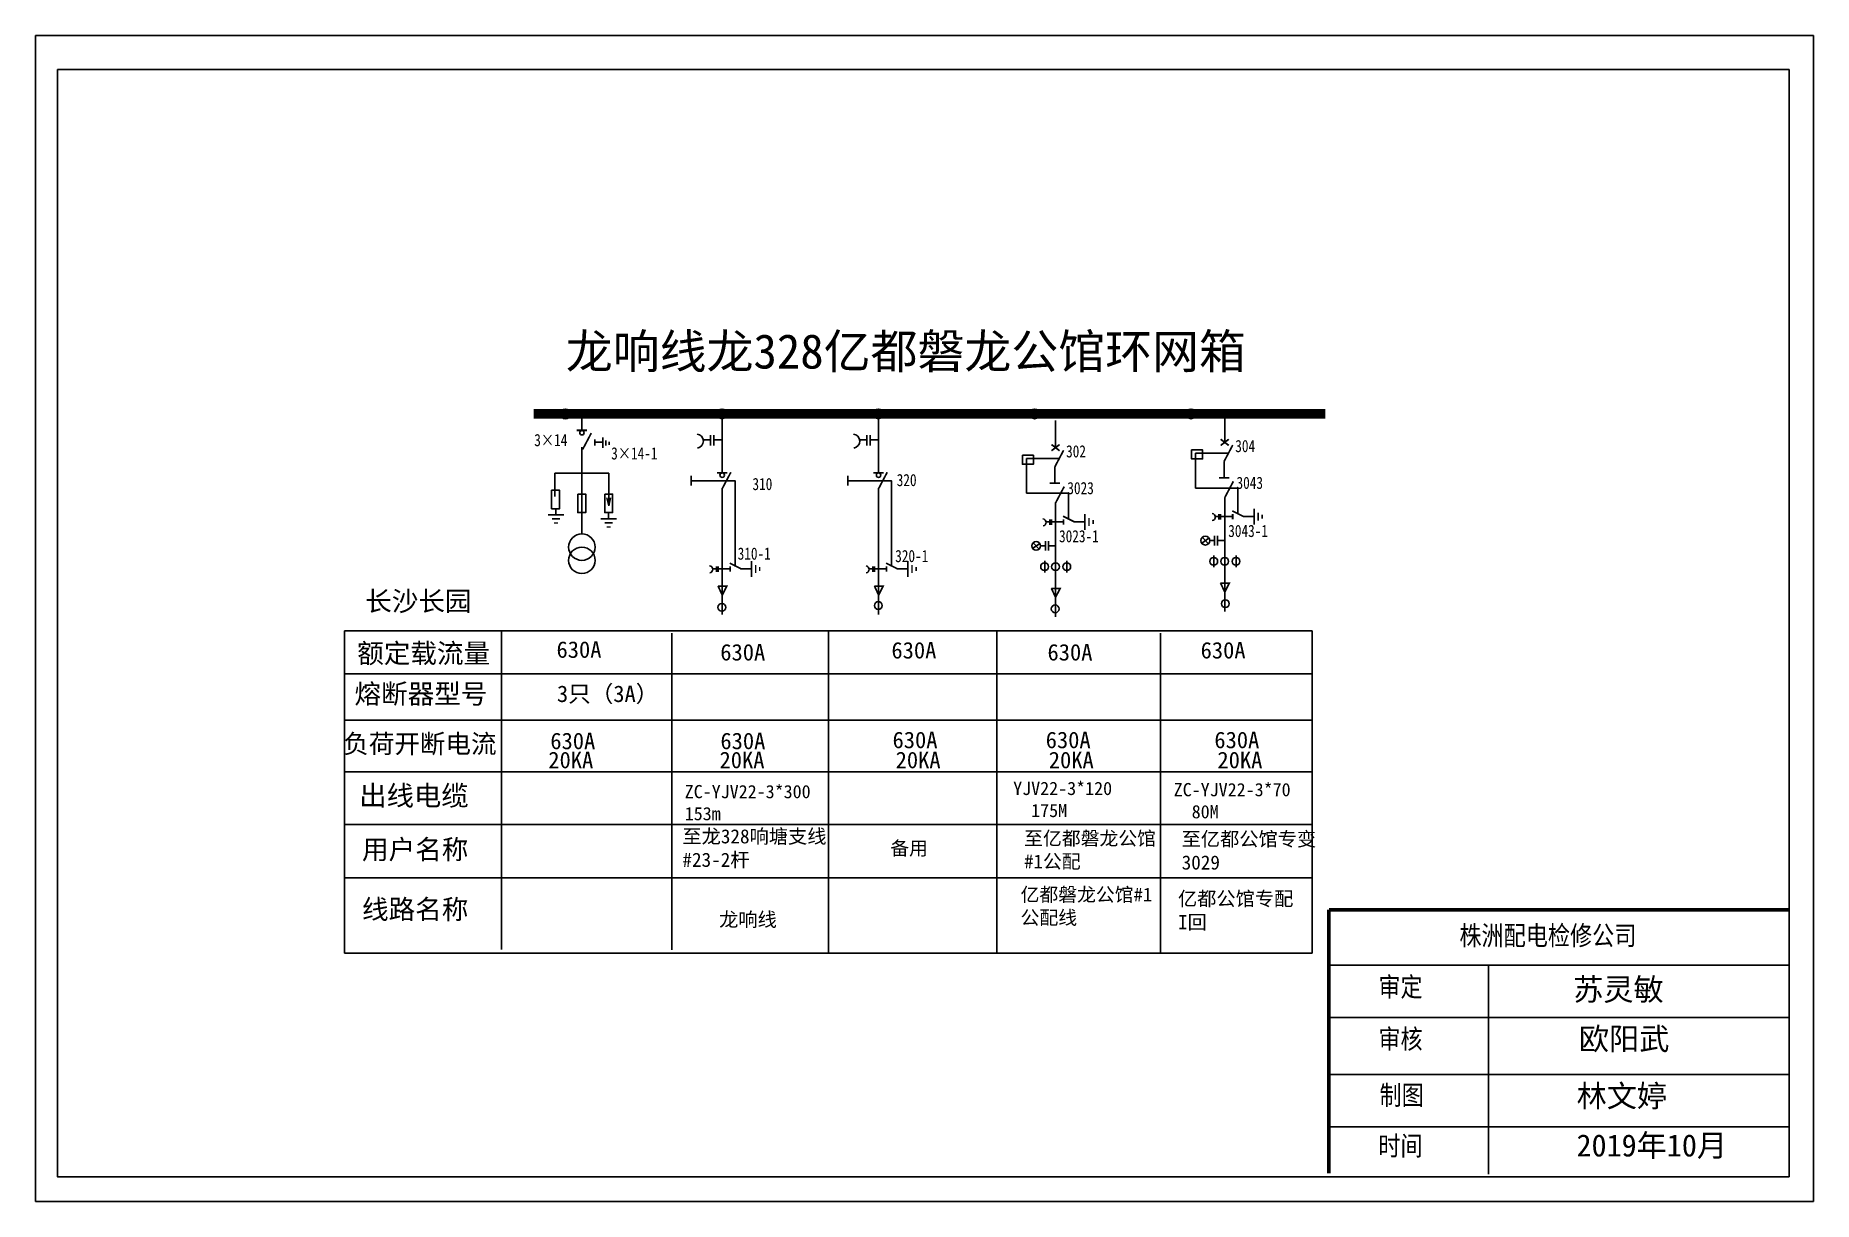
# Model space of a CAD drawing. Header units: millimetres. Extents: x 3120 to 3269, y 2656 to 2693.
# Drawn here: x 3170.49 to 3214.88, y 2663.05 to 2692.16 of the extents above; entities that cross this region are included whole.
import ezdxf

# ---------------------------------------------------------------- set-up
doc = ezdxf.new("R2010")
doc.units = ezdxf.units.MM
doc.layers.add('1', color=7, linetype='Continuous')
doc.layers.add('2', color=7, linetype='Continuous')
doc.styles.add('_txtstyle_1.19_0_0', font='simsun.ttc', dxfattribs={"height": 1.18957})
doc.styles.add('_txtstyle_1.24_0_0', font='simsun.ttc', dxfattribs={"height": 1.241973})
doc.styles.add('_txtstyle_1.27_0_0', font='simsun.ttc', dxfattribs={"height": 1.267764})
doc.styles.add('_txtstyle_29.49_0_0', font='simsun.ttc', dxfattribs={"height": 29.491863})
doc.styles.add('_txtstyle_3.09_0_0', font='simsun.ttc', dxfattribs={"height": 3.0947})
doc.styles.add('_txtstyle_31.43_0_0', font='simsun.ttc', dxfattribs={"height": 31.43045})
doc.styles.add('HZ', font='simkai_0.ttf')
doc.styles.add('hztxt_txtstyle_0.00_0_0', font='', dxfattribs={"bigfont": 'hztxt.shx'})
doc.styles.add('hztxt_txtstyle_1.99_0_0', font='', dxfattribs={"height": 1.989743, "bigfont": 'hztxt.shx'})
doc.styles.add('hztxt_txtstyle_3.00_0_0', font='', dxfattribs={"height": 3, "bigfont": 'hztxt.shx'})
doc.styles.add('STYLE1', font='txt.shx', dxfattribs={"height": 2.6})
doc.styles.add('道路名', font='simhei.ttf', dxfattribs={"width": 0.8})
doc.styles.get('hztxt_txtstyle_0.00_0_0').set_extended_font_data('hztxt')
doc.styles.get('hztxt_txtstyle_1.99_0_0').set_extended_font_data('hztxt')
doc.styles.get('hztxt_txtstyle_3.00_0_0').set_extended_font_data('hztxt')

msp = doc.modelspace()

# ---------------------------------------------------------------- texts
at = {"color": 0, "linetype": 'Continuous', "style": '道路名', "width": 0.8}
for s, p in [('3×14', (3182.944, 2681.908)), ('3×14-1', (3184.864, 2681.576)), ('302', (3196.223, 2681.627)), ('304', (3200.447, 2681.759)), ('310', (3188.392, 2680.811)), ('320', (3191.994, 2680.91)), ('3023', (3196.254, 2680.709)), ('3043', (3200.478, 2680.841)), ('3043-1', (3200.271, 2679.64)), ('3023-1', (3196.047, 2679.508)), ('310-1', (3188.023, 2679.074)), ('320-1', (3191.956, 2679.013))]:
    msp.add_text(s, height=0.304, dxfattribs=at).set_placement(p)
at = {"color": 7, "insert": (3183.732, 2684.704), "char_height": 0.85879, "width": 124.3504, "attachment_point": 1, "style": '_txtstyle_3.09_0_0'}
msp.add_mtext('{\\fSimSun|b0|i0|c134|p54;龙响线龙328亿都磐龙公馆环网箱}', dxfattribs=at)
at = {"linetype": 'Continuous', "attachment_point": 1}
for s, insert, char_height, width, style in [('{\\fSimSun|b0|i0|c134|p2;长沙长园}', (3178.723, 2678.282), 0.48671, 3.31803, 'HZ'), ('{\\fSimSun|b0|i0|c134|p2;额定载流量}', (3178.523, 2676.98), 0.48671, 3.74755, 'HZ'), ('{\\fSimSun|b0|i0|c134|p2;630A}', (3183.5, 2677.036), 0.41264, 3.31803, 'STYLE1'), ('{\\fSimSun|b0|i0|c134|p2;630A}', (3187.589, 2676.969), 0.41264, 3.31803, 'STYLE1'), ('{\\fSimSun|b0|i0|c134|p2;630A}', (3191.862, 2677.019), 0.41264, 3.31803, 'STYLE1'), ('{\\fSimSun|b0|i0|c134|p2;630A}', (3195.759, 2676.969), 0.41264, 3.31803, 'STYLE1'), ('{\\fSimSun|b0|i0|c134|p2;630A}', (3199.582, 2677.019), 0.41264, 3.31803, 'STYLE1'), ('{\\fSimSun|b0|i0|c134|p2;熔断器型号}', (3178.455, 2675.967), 0.48671, 3.88694, 'HZ'), ('{\\fSimSun|b0|i0|c134|p2;3只（3A）}', (3183.511, 2675.932), 0.41264, 3.31803, 'STYLE1'), ('{\\fSimSun|b0|i0|c134|p2;\\H0.96x;负荷开断电流}', (3178.178, 2674.711), 0.48671, 4.45046, 'HZ'), ('{\\fSimSun|b0|i0|c134|p2;630A}', (3183.345, 2674.755), 0.41264, 3.31803, 'STYLE1'), ('{\\fSimSun|b0|i0|c134|p2;630A}', (3187.592, 2674.755), 0.41264, 3.31803, 'STYLE1'), ('{\\fSimSun|b0|i0|c134|p2;630A}', (3191.89, 2674.78), 0.41264, 3.31803, 'STYLE1'), ('{\\fSimSun|b0|i0|c134|p2;630A}', (3195.714, 2674.78), 0.41264, 3.31803, 'STYLE1'), ('{\\fSimSun|b0|i0|c134|p2;630A}', (3199.925, 2674.78), 0.41264, 3.31803, 'STYLE1'), ('{\\fSimSun|b0|i0|c134|p2;20KA}', (3183.295, 2674.279), 0.41264, 3.31803, 'STYLE1'), ('{\\fSimSun|b0|i0|c134|p2;20KA}', (3187.57, 2674.279), 0.41264, 3.31803, 'STYLE1'), ('{\\fSimSun|b0|i0|c134|p2;20KA}', (3191.967, 2674.279), 0.41264, 3.31803, 'STYLE1'), ('{\\fSimSun|b0|i0|c134|p2;20KA}', (3195.791, 2674.279), 0.41264, 3.31803, 'STYLE1'), ('{\\fSimSun|b0|i0|c134|p2;20KA}', (3200.002, 2674.279), 0.41264, 3.31803, 'STYLE1'), ('{\\fSimSun|b0|i0|c134|p2;出线电缆}', (3178.576, 2673.434), 0.50013, 3.4095, 'HZ'), ('ZC-YJV22-3*300^M^J153m', (3186.701, 2673.448), 0.33011, 2.65443, '_txtstyle_29.49_0_0'), ('{\\fSimSun|b0|i0|c134|p2;YJV22-3*120\\P  175M }', (3194.902, 2673.528), 0.33011, 2.65443, '_txtstyle_1.19_0_0'), ('{\\fSimSun|b0|i0|c134|p2;ZC-YJV22-3*70\\P  80M }', (3198.91, 2673.497), 0.33011, 2.65443, '_txtstyle_1.19_0_0'), ('至龙328响塘支线#23-2杆', (3186.643, 2672.343), 0.35181, 3.99043, '_txtstyle_31.43_0_0'), ('{\\fSimSun|b0|i0|c134|p54;至亿都磐龙公馆#1公配}', (3195.176, 2672.288), 0.34465, 3.29957, '_txtstyle_1.24_0_0'), ('{\\fSimSun|b0|i0|c134|p2;用户名称}', (3178.643, 2672.084), 0.48671, 3.31803, 'HZ'), ('{\\fSimSun|b0|i0|c134|p54;备用}', (3191.834, 2672.042), 0.34465, 3.29957, 'STYLE1'), ('至亿都公馆专变3029', (3199.108, 2672.276), 0.35181, 3.42741, '_txtstyle_1.27_0_0'), ('{\\fSimSun|b0|i0|c134|p2;线路名称}', (3178.643, 2670.589), 0.48671, 3.31803, 'HZ'), ('{\\fSimSun|b0|i0|c134|p54;亿都磐龙公馆#1公配线}', (3195.087, 2670.885), 0.34465, 3.29957, '_txtstyle_1.24_0_0'), ('亿都公馆专配I回', (3199.017, 2670.786), 0.3518, 3.10796, '_txtstyle_1.27_0_0'), ('龙响线', (3187.56, 2670.266), 0.3518, 3.10796, '_txtstyle_1.27_0_0'), ('株洲配电检修公司 ', (3206.044, 2669.947), 0.5522, 15.09576, 'hztxt_txtstyle_1.99_0_0'), ('审定', (3204.02, 2668.665), 0.5522, 4.31819, 'hztxt_txtstyle_0.00_0_0'), ('{\\fSimSun|b0|i0|c134|p2;苏灵敏}', (3208.885, 2668.622), 0.55216, 4.31819, 'hztxt_txtstyle_0.00_0_0'), ('{\\fSimSun|b0|i0|c134|p2;欧阳武}', (3209.028, 2667.388), 0.55216, 6.08371, 'hztxt_txtstyle_0.00_0_0'), ('审核', (3204.02, 2667.364), 0.5522, 4.31819, 'hztxt_txtstyle_0.00_0_0'), ('制图', (3204.05, 2665.961), 0.5522, 4.31819, 'hztxt_txtstyle_0.00_0_0'), ('{\\fSimSun|b0|i0|c134|p2;林文婷^M^J}', (3208.969, 2665.961), 0.55216, 4.31819, 'hztxt_txtstyle_3.00_0_0'), ('{\\fSimSun|b0|i0|c134|p2;2019年10月}', (3208.967, 2664.726), 0.55216, 5.25574, 'hztxt_txtstyle_1.99_0_0'), ('时间', (3204.02, 2664.695), 0.5522, 4.31819, 'hztxt_txtstyle_0.00_0_0')]:
    msp.add_mtext(s, dxfattribs=dict(at, insert=insert, char_height=char_height, width=width, style=style))

# ---------------------------------------------------------------- linework, layer by layer
at = {"color": 0}
for p, q in [((3184.135, 2682.715), (3184.135, 2682.308)), ((3187.637, 2682.607), (3187.637, 2681.25)), ((3191.541, 2682.607), (3191.541, 2681.25)), ((3195.96, 2682.549), (3195.96, 2681.871)), ((3200.184, 2682.682), (3200.184, 2682.003)), ((3184.133, 2681.235), (3183.46, 2681.235)), ((3183.46, 2681.235), (3183.46, 2680.65))]:
    msp.add_line(p, q, dxfattribs=at)
at = {"color": 0, "linetype": 'Continuous'}
for p, q in [((3187.637, 2680.857), (3187.637, 2680.005)), ((3191.541, 2680.857), (3191.541, 2680.005)), ((3195.96, 2680.489), (3195.96, 2678.368)), ((3200.184, 2680.621), (3200.184, 2678.5)), ((3187.637, 2680.005), (3187.637, 2679.151)), ((3191.541, 2680.005), (3191.541, 2679.151)), ((3195.96, 2680.016), (3196.159, 2680.016)), ((3196.419, 2680.021), (3196.69, 2680.021)), ((3200.184, 2680.148), (3200.383, 2680.148)), ((3200.643, 2680.154), (3200.914, 2680.154)), ((3187.637, 2679.151), (3187.637, 2678.426)), ((3191.541, 2679.151), (3191.541, 2678.426)), ((3187.637, 2678.843), (3187.836, 2678.843)), ((3188.096, 2678.848), (3188.367, 2678.848)), ((3191.541, 2678.843), (3191.74, 2678.843)), ((3192, 2678.848), (3192.272, 2678.848)), ((3187.638, 2678.421), (3187.638, 2677.707)), ((3191.542, 2678.421), (3191.542, 2677.707)), ((3195.961, 2678.37), (3195.961, 2677.649)), ((3200.185, 2678.502), (3200.185, 2677.781)), ((3178.205, 2677.299), (3202.368, 2677.299)), ((3186.379, 2677.24), (3186.379, 2669.334)), ((3190.29, 2677.284), (3190.29, 2669.249))]:
    msp.add_line(p, q, dxfattribs=at)
at = {"linetype": 'Continuous'}
for p, q in [((3178.205, 2669.247), (3178.205, 2677.299)), ((3182.126, 2677.297), (3182.126, 2669.338)), ((3194.493, 2677.284), (3194.493, 2669.249)), ((3198.577, 2677.237), (3198.577, 2669.247)), ((3202.368, 2677.299), (3202.368, 2669.247)), ((3178.205, 2676.224), (3202.368, 2676.224)), ((3178.205, 2675.067), (3202.368, 2675.067)), ((3178.205, 2673.775), (3202.368, 2673.775)), ((3178.205, 2672.466), (3202.368, 2672.466)), ((3178.205, 2671.134), (3202.368, 2671.134)), ((3202.368, 2669.247), (3178.205, 2669.247)), ((3202.788, 2668.951), (3214.266, 2668.951)), ((3206.772, 2668.95), (3206.772, 2663.735)), ((3202.788, 2667.644), (3214.266, 2667.644)), ((3202.788, 2666.218), (3214.266, 2666.218)), ((3202.788, 2664.91), (3214.266, 2664.91))]:
    msp.add_line(p, q, dxfattribs=at)
for points in [[(3214.883, 2663.051), (3170.492, 2663.051), (3170.492, 2692.159), (3214.883, 2692.159)], [(3214.277, 2663.665), (3171.042, 2663.665), (3171.042, 2691.31), (3214.277, 2691.31)]]:
    msp.add_lwpolyline(points, close=True)
at = {"color": 0}
for points, format in [([(3182.932, 2682.715, 0.242, 0.242, 0), (3202.692, 2682.716, 0.242, 0.242, 0)], "xyseb"), ([(3184.007, 2682.303, 0.0432, 0.0432, 0), (3184.262, 2682.303, 0.0432, 0.0432, 0)], "xyseb"), ([(3184.152, 2681.825, 0.0432, 0.0432, 0), (3184.368, 2682.234, 0.0432, 0.0432, 0)], "xyseb"), ([(3187.01, 2682.21, -0.877934), (3187.017, 2681.86)], "xyb"), ([(3190.915, 2682.21, -0.877934), (3190.922, 2681.86)], "xyb"), ([(3196.061, 2681.948, 0.0432, 0.0432, 0), (3195.859, 2681.793, 0.0432, 0.0432, 0)], "xyseb"), ([(3195.859, 2681.948, 0.0432, 0.0432, 0), (3196.061, 2681.793, 0.0432, 0.0432, 0)], "xyseb"), ([(3195.944, 2681.394, 0.0432, 0.0432, 0), (3196.16, 2681.803, 0.0432, 0.0432, 0)], "xyseb"), ([(3200.285, 2682.081, 0.0432, 0.0432, 0), (3200.083, 2681.925, 0.0432, 0.0432, 0)], "xyseb"), ([(3200.083, 2682.081, 0.0432, 0.0432, 0), (3200.285, 2681.925, 0.0432, 0.0432, 0)], "xyseb"), ([(3200.168, 2681.526, 0.0432, 0.0432, 0), (3200.384, 2681.935, 0.0432, 0.0432, 0)], "xyseb")]:
    msp.add_lwpolyline(points, format=format, dxfattribs=at)
for points in [[(3184.654, 2682.127), (3184.654, 2681.864)], [(3187.347, 2682.183), (3187.347, 2681.921)], [(3187.428, 2682.183), (3187.428, 2681.921)], [(3191.252, 2682.183), (3191.252, 2681.921)], [(3191.332, 2682.183), (3191.332, 2681.921)], [(3184.458, 2682.07), (3184.458, 2681.928)], [(3184.654, 2682.005), (3184.472, 2682.005)], [(3184.735, 2682.052), (3184.735, 2681.922)], [(3184.811, 2682.016), (3184.811, 2681.938)], [(3187.347, 2682.062), (3187.165, 2682.062)], [(3187.637, 2682.062), (3187.428, 2682.062)], [(3191.252, 2682.062), (3191.07, 2682.062)], [(3191.541, 2682.062), (3191.332, 2682.062)]]:
    msp.add_lwpolyline(points, dxfattribs=at)
at = {"color": 0, "linetype": 'Continuous'}
for points, format in [([(3187.509, 2681.245, 0.0432, 0.0432, 0), (3187.764, 2681.245, 0.0432, 0.0432, 0)], "xyseb"), ([(3187.637, 2680.846, 0.0432, 0.0432, 0), (3187.853, 2681.256, 0.0432, 0.0432, 0)], "xyseb"), ([(3191.414, 2681.245, 0.0432, 0.0432, 0), (3191.668, 2681.245, 0.0432, 0.0432, 0)], "xyseb"), ([(3191.541, 2680.846, 0.0432, 0.0432, 0), (3191.757, 2681.256, 0.0432, 0.0432, 0)], "xyseb"), ([(3195.817, 2680.983, 0.0432, 0.0432, 0), (3196.071, 2680.983, 0.0432, 0.0432, 0)], "xyseb"), ([(3195.96, 2680.489, 0.0432, 0.0432, 0), (3196.176, 2680.898, 0.0432, 0.0432, 0)], "xyseb"), ([(3200.041, 2681.115, 0.0432, 0.0432, 0), (3200.295, 2681.115, 0.0432, 0.0432, 0)], "xyseb"), ([(3200.184, 2680.621, 0.0432, 0.0432, 0), (3200.4, 2681.03, 0.0432, 0.0432, 0)], "xyseb"), ([(3195.646, 2680.092, -0.877934), (3195.65, 2679.917)], "xyb"), ([(3196.148, 2680.16, 0.0432, 0.0432, 0), (3196.436, 2680.016, 0.0432, 0.0432, 0)], "xyseb"), ([(3196.159, 2680.082, 0.0432, 0.0432, 0), (3196.159, 2679.949, 0.0432, 0.0432, 0)], "xyseb"), ([(3199.87, 2680.224, -0.877934), (3199.874, 2680.049)], "xyb"), ([(3200.372, 2680.292, 0.0432, 0.0432, 0), (3200.66, 2680.148, 0.0432, 0.0432, 0)], "xyseb"), ([(3200.383, 2680.214, 0.0432, 0.0432, 0), (3200.383, 2680.082, 0.0432, 0.0432, 0)], "xyseb"), ([(3187.825, 2678.987, 0.0432, 0.0432, 0), (3188.113, 2678.843, 0.0432, 0.0432, 0)], "xyseb"), ([(3191.729, 2678.987, 0.0432, 0.0432, 0), (3192.017, 2678.843, 0.0432, 0.0432, 0)], "xyseb"), ([(3187.323, 2678.919, -0.877934), (3187.327, 2678.744)], "xyb"), ([(3187.836, 2678.909, 0.0432, 0.0432, 0), (3187.836, 2678.776, 0.0432, 0.0432, 0)], "xyseb"), ([(3191.228, 2678.919, -0.877934), (3191.231, 2678.744)], "xyb"), ([(3191.74, 2678.909, 0.0432, 0.0432, 0), (3191.74, 2678.776, 0.0432, 0.0432, 0)], "xyseb"), ([(3187.531, 2678.413, 0.0432, 0.0432, 0), (3187.75, 2678.413, 0.0432, 0.0432, 0), (3187.638, 2678.19, 0.0432, 0.0432, 0), (3187.533, 2678.417, 0.0432, 0.0432, 0)], "xyseb"), ([(3191.435, 2678.413, 0.0432, 0.0432, 0), (3191.655, 2678.413, 0.0432, 0.0432, 0), (3191.542, 2678.19, 0.0432, 0.0432, 0), (3191.438, 2678.417, 0.0432, 0.0432, 0)], "xyseb"), ([(3195.854, 2678.355, 0.0432, 0.0432, 0), (3196.073, 2678.355, 0.0432, 0.0432, 0), (3195.961, 2678.133, 0.0432, 0.0432, 0), (3195.856, 2678.359, 0.0432, 0.0432, 0)], "xyseb"), ([(3200.078, 2678.487, 0.0432, 0.0432, 0), (3200.298, 2678.487, 0.0432, 0.0432, 0), (3200.185, 2678.265, 0.0432, 0.0432, 0), (3200.08, 2678.491, 0.0432, 0.0432, 0)], "xyseb")]:
    msp.add_lwpolyline(points, format=format, dxfattribs=at)
for points in [[(3186.866, 2681.167), (3186.866, 2680.926)], [(3187.958, 2678.907), (3187.958, 2681.046), (3186.866, 2681.046)], [(3190.771, 2681.167), (3190.771, 2680.926)], [(3191.862, 2678.907), (3191.862, 2681.046), (3190.771, 2681.046)], [(3195.815, 2680.018), (3195.724, 2680.018)], [(3195.815, 2680.079), (3195.815, 2679.947)], [(3195.855, 2680.079), (3195.855, 2679.947)], [(3195.959, 2680.018), (3195.855, 2680.018)], [(3200.039, 2680.15), (3199.948, 2680.15)], [(3200.039, 2680.211), (3200.039, 2680.08)], [(3200.079, 2680.211), (3200.079, 2680.08)], [(3200.183, 2680.15), (3200.079, 2680.15)], [(3187.491, 2678.845), (3187.401, 2678.845)], [(3187.491, 2678.906), (3187.491, 2678.774)], [(3187.532, 2678.906), (3187.532, 2678.774)], [(3187.636, 2678.845), (3187.532, 2678.845)], [(3191.396, 2678.845), (3191.305, 2678.845)], [(3191.396, 2678.906), (3191.396, 2678.774)], [(3191.436, 2678.906), (3191.436, 2678.774)], [(3191.541, 2678.845), (3191.436, 2678.845)]]:
    msp.add_lwpolyline(points, dxfattribs=at)
at = {"linetype": 'Continuous', "const_width": 0.092}
for points in [[(3202.781, 2670.333), (3202.781, 2663.757)], [(3202.788, 2670.333), (3214.266, 2670.333)]]:
    msp.add_lwpolyline(points, dxfattribs=at)
at = {"color": 0}
for centre, radius in [((3183.722, 2682.712), 0.12), ((3187.629, 2682.713), 0.12), ((3191.533, 2682.713), 0.12), ((3195.438, 2682.713), 0.12), ((3199.342, 2682.713), 0.12), ((3184.135, 2682.242), 0.0553)]:
    msp.add_circle(centre, radius, dxfattribs=at)
at = {"color": 0, "linetype": 'Continuous'}
for centre in [(3187.637, 2681.184), (3191.541, 2681.184)]:
    msp.add_circle(centre, 0.0553, dxfattribs=at)
for points in [[(3200.898, 2679.944), (3200.938, 2679.944), (3200.898, 2680.347), (3200.938, 2680.347)], [(3196.674, 2679.812), (3196.714, 2679.812), (3196.674, 2680.215), (3196.714, 2680.215)], [(3196.815, 2680.114), (3196.775, 2680.114), (3196.815, 2679.913), (3196.775, 2679.913)], [(3196.876, 2679.963), (3196.916, 2679.963), (3196.876, 2680.064), (3196.916, 2680.064)], [(3201.039, 2680.247), (3200.999, 2680.247), (3201.039, 2680.045), (3200.999, 2680.045)], [(3201.1, 2680.095), (3201.14, 2680.095), (3201.1, 2680.196), (3201.14, 2680.196)], [(3188.351, 2678.639), (3188.391, 2678.639), (3188.351, 2679.042), (3188.391, 2679.042)], [(3192.255, 2678.639), (3192.296, 2678.639), (3192.255, 2679.042), (3192.296, 2679.042)], [(3188.492, 2678.941), (3188.452, 2678.941), (3188.492, 2678.74), (3188.452, 2678.74)], [(3188.552, 2678.79), (3188.593, 2678.79), (3188.552, 2678.891), (3188.593, 2678.891)], [(3192.396, 2678.941), (3192.356, 2678.941), (3192.396, 2678.74), (3192.356, 2678.74)], [(3192.457, 2678.79), (3192.497, 2678.79), (3192.457, 2678.891), (3192.497, 2678.891)]]:
    msp.add_trace(points, dxfattribs=at)
at = {"color": 0}
for points in [[(3183.284, 2680.21), (3183.284, 2680.17), (3183.687, 2680.21), (3183.687, 2680.17)], [(3183.586, 2680.069), (3183.586, 2680.11), (3183.384, 2680.069), (3183.384, 2680.11)], [(3183.435, 2680.009), (3183.435, 2679.969), (3183.536, 2680.009), (3183.536, 2679.969)], [(3184.6, 2680.112), (3184.6, 2680.071), (3185.003, 2680.112), (3185.003, 2680.071)], [(3184.902, 2679.971), (3184.902, 2680.011), (3184.701, 2679.971), (3184.701, 2680.011)], [(3184.751, 2679.91), (3184.751, 2679.87), (3184.852, 2679.91), (3184.852, 2679.87)]]:
    msp.add_trace(points, dxfattribs=at)
at = {"layer": '1', "color": 0}
for p, q in [((3184.133, 2681.884), (3184.133, 2679.738)), ((3199.455, 2681.731), (3199.455, 2680.863)), ((3200.276, 2681.731), (3199.455, 2681.731)), ((3184.133, 2681.235), (3184.803, 2681.235)), ((3184.803, 2681.235), (3184.803, 2680.417)), ((3195.231, 2681.598), (3195.231, 2680.731)), ((3196.052, 2681.598), (3195.231, 2681.598)), ((3195.944, 2680.983), (3195.944, 2681.394)), ((3200.168, 2681.115), (3200.168, 2681.526)), ((3183.485, 2680.349), (3183.485, 2680.21)), ((3184.803, 2680.417), (3184.76, 2680.614)), ((3184.803, 2680.417), (3184.846, 2680.614)), ((3184.802, 2680.25), (3184.802, 2680.112))]:
    msp.add_line(p, q, dxfattribs=at)
at = {"layer": '1', "color": 0, "linetype": 'Continuous'}
for p, q in [((3199.455, 2680.863), (3200.511, 2680.863)), ((3200.511, 2680.863), (3200.511, 2680.233)), ((3195.231, 2680.731), (3196.287, 2680.731)), ((3196.287, 2680.731), (3196.287, 2680.101)), ((3195.566, 2679.478), (3195.386, 2679.356)), ((3195.553, 2679.34), (3195.402, 2679.498)), ((3195.705, 2679.536), (3195.705, 2679.299)), ((3195.781, 2679.536), (3195.781, 2679.299)), ((3199.79, 2679.611), (3199.61, 2679.488)), ((3199.777, 2679.472), (3199.626, 2679.63)), ((3199.929, 2679.549), (3199.809, 2679.549)), ((3199.929, 2679.668), (3199.929, 2679.431)), ((3200.005, 2679.668), (3200.005, 2679.431)), ((3200.184, 2679.549), (3200.005, 2679.549)), ((3195.705, 2679.417), (3195.585, 2679.417)), ((3195.69, 2679.046), (3195.69, 2678.752)), ((3195.96, 2679.417), (3195.781, 2679.417)), ((3196.243, 2679.046), (3196.243, 2678.752)), ((3199.914, 2679.178), (3199.914, 2678.884)), ((3200.467, 2679.178), (3200.467, 2678.884))]:
    msp.add_line(p, q, dxfattribs=at)
at = {"layer": '1', "color": 0}
for points in [[(3195.134, 2681.679), (3195.407, 2681.679), (3195.407, 2681.456), (3195.134, 2681.456)], [(3199.358, 2681.812), (3199.631, 2681.812), (3199.631, 2681.588), (3199.358, 2681.588)]]:
    msp.add_lwpolyline(points, close=True, dxfattribs=at)
for centre in [(3184.133, 2679.387), (3184.133, 2679.057)]:
    msp.add_circle(centre, 0.33, dxfattribs=at)
at = {"layer": '1', "color": 0, "linetype": 'Continuous'}
for centre, radius in [((3195.476, 2679.417), 0.109), ((3199.7, 2679.549), 0.109), ((3195.686, 2678.899), 0.0974), ((3195.96, 2678.899), 0.0974), ((3196.24, 2678.899), 0.0974), ((3199.91, 2679.031), 0.0974), ((3200.184, 2679.031), 0.0974), ((3200.464, 2679.031), 0.0974), ((3187.628, 2677.882), 0.0974), ((3191.536, 2677.928), 0.0974), ((3195.951, 2677.845), 0.0974), ((3200.2, 2677.974), 0.0974)]:
    msp.add_circle(centre, radius, dxfattribs=at)
at = {"layer": '2', "color": 0}
for points in [[(3183.378, 2680.807), (3183.575, 2680.807), (3183.575, 2680.344), (3183.378, 2680.344)], [(3184.031, 2680.712), (3184.228, 2680.712), (3184.228, 2680.25), (3184.031, 2680.25)], [(3184.703, 2680.712), (3184.9, 2680.712), (3184.9, 2680.25), (3184.703, 2680.25)]]:
    msp.add_lwpolyline(points, close=True, dxfattribs=at)

msp.set_redraw_order([(e.dxf.handle, doc.entitydb.next_handle()) for e in msp.query("TEXT MTEXT ATTDEF DIMENSION ARC_DIMENSION")])  # texts and dimensions are drawn at this point

doc.saveas('drawing.dxf')
